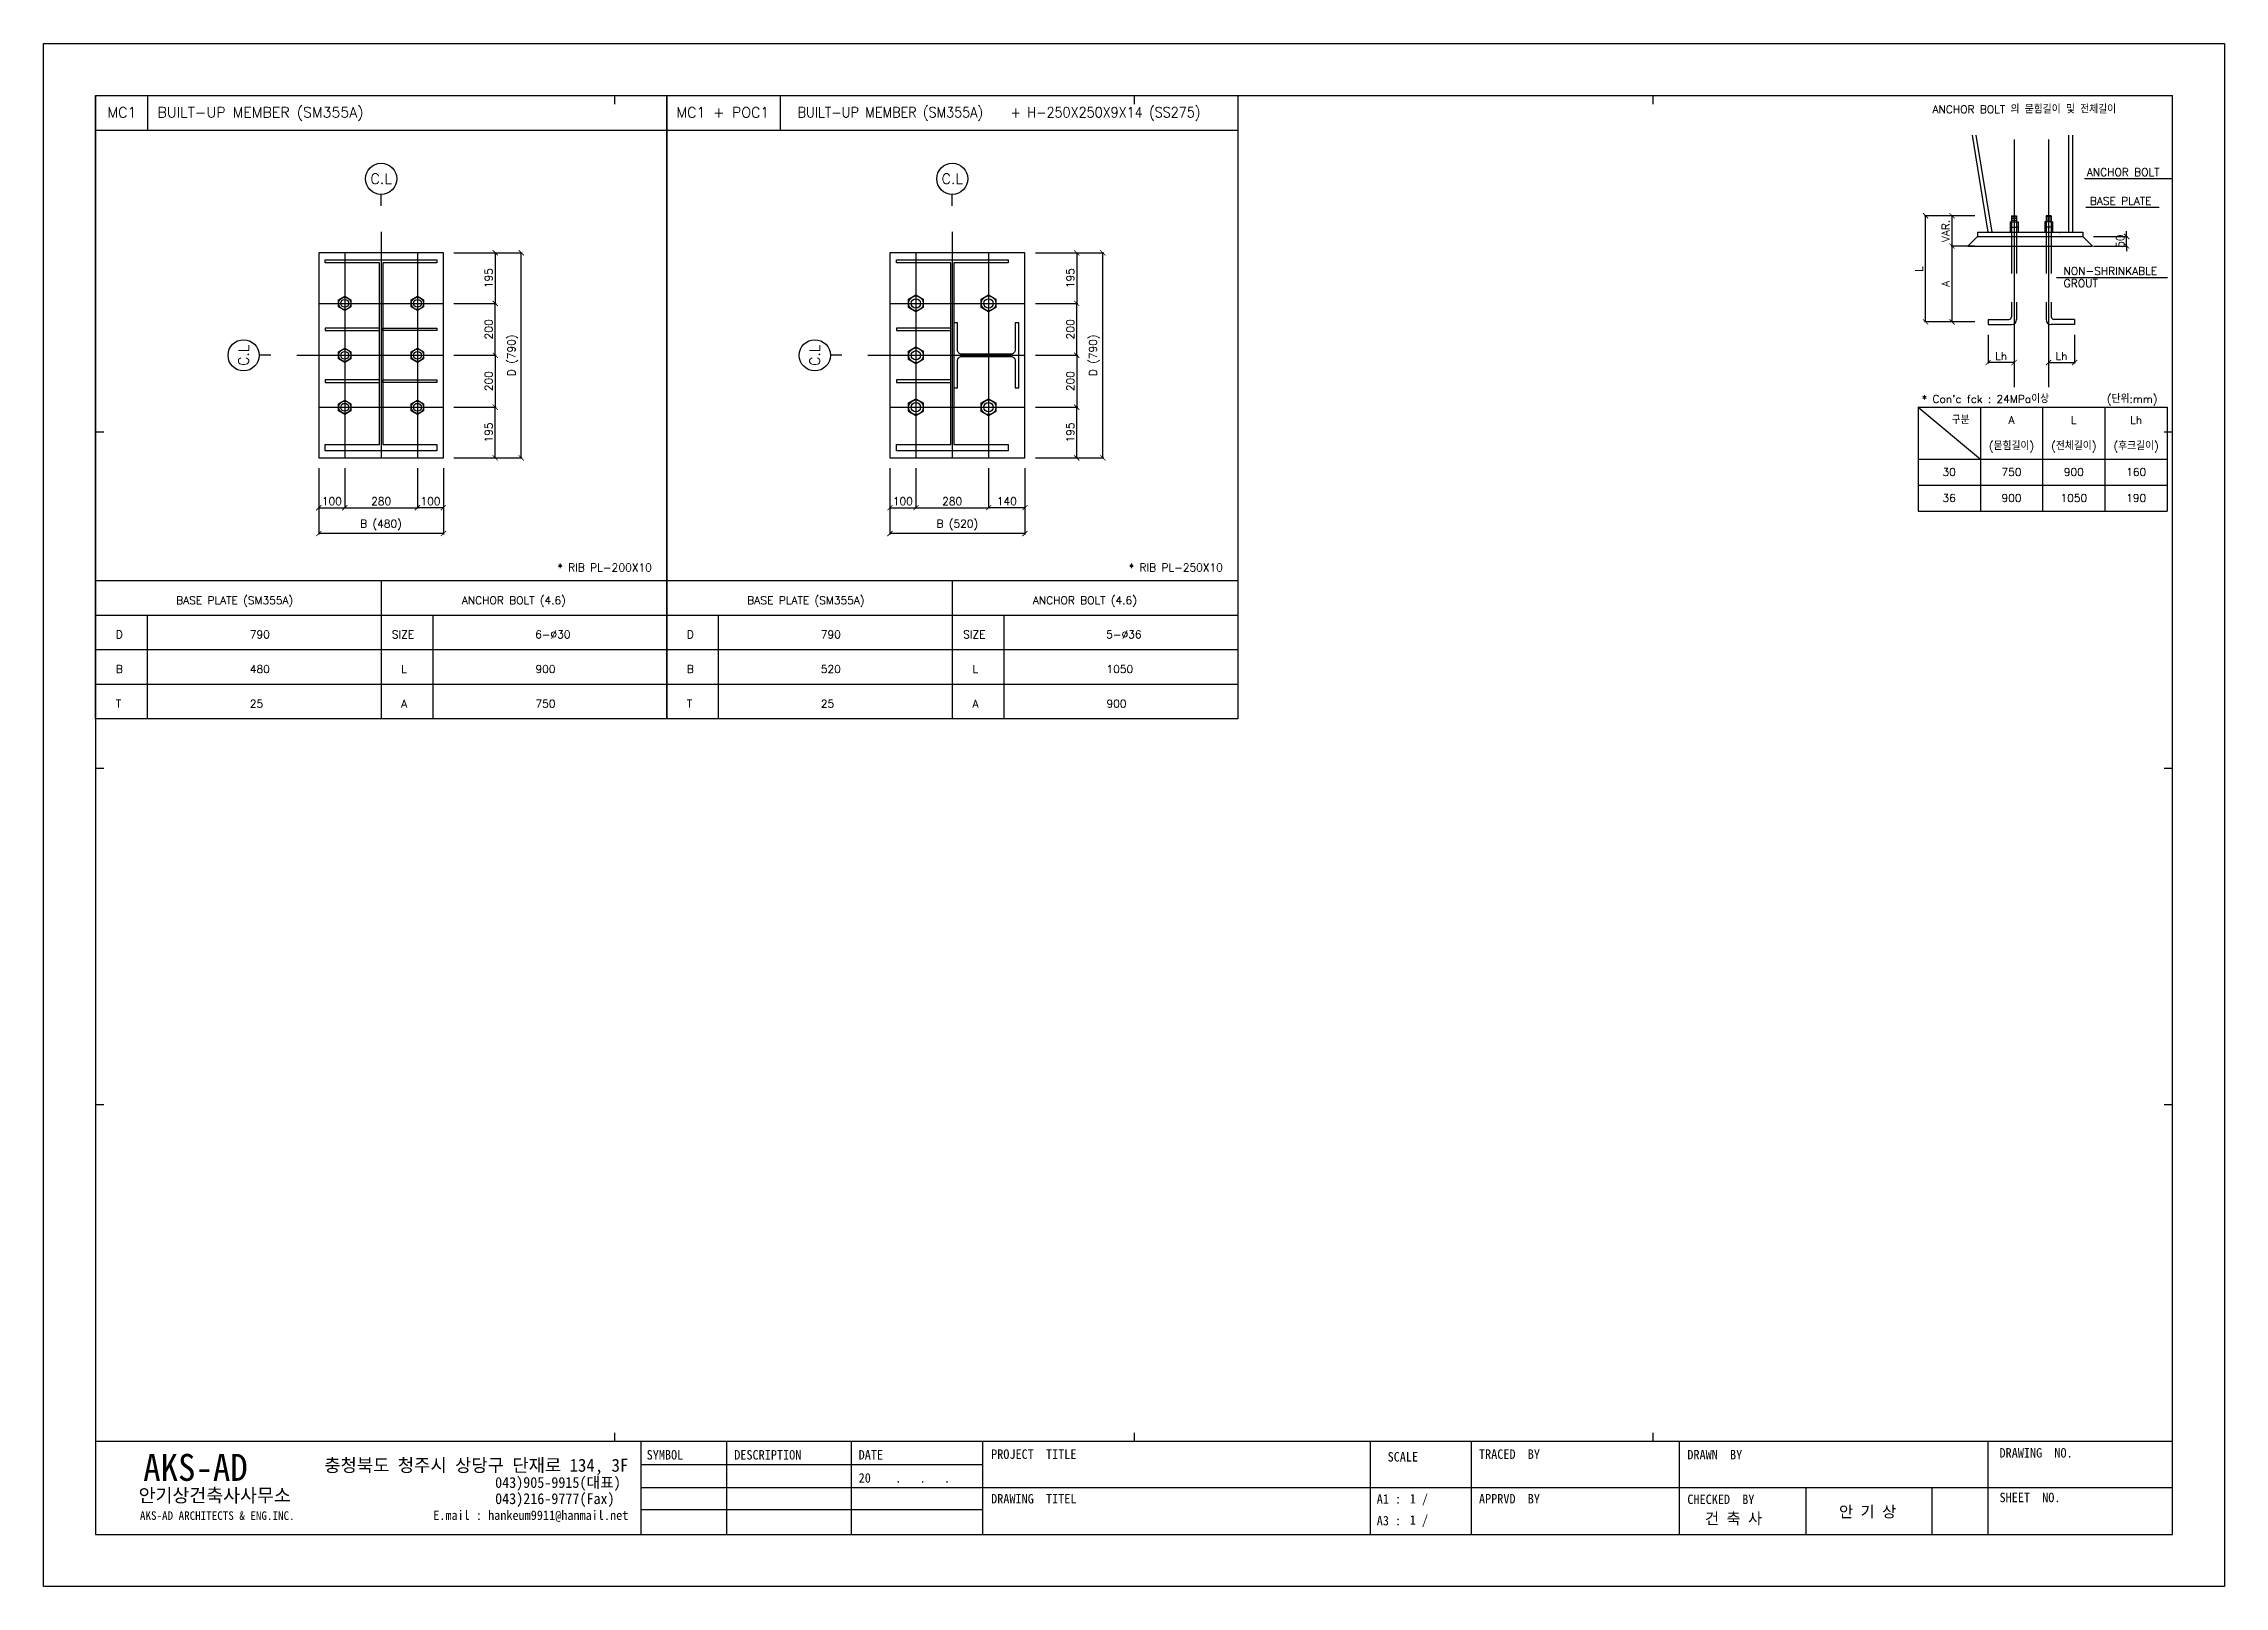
# Model space of a CAD drawing. Header units: metres. Extents: x -297536 to 1852864, y -630451 to -422551.
# Drawn here: x 1844464 to 1852864, y -428491 to -422551 of the extents above; entities that cross this region are included whole.
import ezdxf
from ezdxf.enums import TextEntityAlignment as Align

# ---------------------------------------------------------------- set-up
doc = ezdxf.new("R2010")
doc.units = ezdxf.units.M
doc.header["$LTSCALE"] = 700
doc.linetypes.add('CEN', pattern=[62, 60, -1, 0, -1])
doc.linetypes.add('DASHED', pattern=[4.763, 3.175, -1.588])
for name, color, linetype in [('bl', 3, 'Continuous'), ('BP', 3, 'Continuous'), ('CEN', 152, 'CEN'), ('COL', 2, 'Continuous'), ('DIM', 7, 'Continuous'), ('MAIN', 1, 'Continuous'), ('SYM', 7, 'Continuous'), ('TEX', 3, 'Continuous'), ('된장공장-1$0$FORM', 2, 'Continuous'), ('된장공장-1$0$WID', 4, 'Continuous')]:
    doc.layers.add(name, color=color, linetype=linetype)
doc.styles.add('HGTXT', font='romans.shx', dxfattribs={"bigfont": 'WHGTXT.shx'})
doc.styles.add('WHGTXT', font='romans.shx', dxfattribs={"bigfont": 'WHGTXT.shx'})
doc.styles.add('된장공장-1$0$타이틀', font='GulimChe.ttf')
doc.dimstyles.new('KJ', dxfattribs={"dimscale": 700, "dimtxt": 1.5, "dimasz": 1, "dimexe": 0.18, "dimexo": 2, "dimgap": 0.5, "dimtad": 1, "dimdec": 0, "dimzin": 0, "dimdsep": 46, "dimlunit": 6, "dimtxsty": 'HGTXT', "dimblk": 'ARCHTICK', "dimcen": 0.09, "dimclrt": 3, "dimadec": 0, "dimazin": 0, "dimtfac": 1, "dimtdec": 0, "dimtix": 1, "dimtmove": 0, "dimatfit": 0, "dimldrblk": 'OBLIQUE', "dimfxl": 1, "dimtolj": 1, "dimtzin": 0, "dimarcsym": 0})

msp = doc.modelspace()

# ---------------------------------------------------------------- texts
at = {"layer": 'TEX', "color": 1, "style": 'WHGTXT'}
for p in [(1844765.8, -422835.5), (1846957.7, -422835.5)]:
    msp.add_text('MC1', height=40, dxfattribs=at).set_placement(p, align=Align.CENTER)
msp.add_text('BUILT-UP MEMBER (SM355A) ', height=40, dxfattribs=at).set_placement((1844902.8, -422835.2))
at = {"layer": 'TEX', "style": 'WHGTXT'}
for s, height, p in [('+ POC1', 40, (1847151.3, -422835.5)), ('구분', 30, (1851848.4, -424015.1)), ('A', 30, (1852044.2, -424015.1)), ('L', 30, (1852284.2, -424015.1)), ('Lh', 30, (1852524.2, -424015.1)), ('(묻힘길이)', 30, (1852044.2, -424115.1)), ('(전체길이)', 30, (1852284.2, -424115.1)), ('(후크길이)', 30, (1852524.2, -424115.1)), ('30', 30, (1851804.2, -424215.1)), ('750', 30, (1852044.2, -424215.1)), ('900', 30, (1852284.2, -424215.1)), ('160', 30, (1852524.2, -424215.1)), ('36', 30, (1851804.2, -424315.1)), ('900', 30, (1852044.2, -424315.1)), ('1050', 30, (1852284.2, -424315.1)), ('190', 30, (1852524.2, -424315.1))]:
    msp.add_text(s, height=height, dxfattribs=at).set_placement(p, align=Align.CENTER)
at = {"layer": 'TEX', "color": 1, "style": 'WHGTXT', "width": 0.9}
msp.add_text('BUILT-UP MEMBER (SM355A) ', height=40, dxfattribs=at).set_placement((1847368.4, -422835.2))
at = {"layer": 'TEX', "style": 'WHGTXT', "width": 0.9}
msp.add_text('+ H-250X250X9X14 (SS275)', height=40, dxfattribs=at).set_placement((1848188.5, -422835.2))
at = {"layer": 'TEX', "style": 'WHGTXT'}
for s, p in [('  ANCHOR BOLT 의 묻힘길이 및 전체길이', (1851698.4, -422818.9)), ('ANCHOR BOLT', (1852334.4, -423060.7)), ('BASE PLATE', (1852345.4, -423171.8)), ('NON-SHRINKABLE', (1852244.6, -423441.5)), ('GROUT', (1852245.1, -423488.3)), ("* Con'c fck : 24MPa이상", (1851698.4, -423934.1)), ('(단위:mm)', (1852411.7, -423934.1)), ('* RIB PL-200X10', (1846443.9, -424582.9)), ('* RIB PL-250X10', (1848643.9, -424582.9)), ('BASE PLATE (SM355A)', (1844974.7, -424709.4)), ('ANCHOR BOLT (4.6)', (1846074.6, -424709.4)), ('BASE PLATE (SM355A)', (1847174.7, -424709.4)), ('ANCHOR BOLT (4.6)', (1848274.6, -424709.4)), ('D', (1844741.8, -424840.7)), ('790', (1845258.3, -424840.7)), ('SIZE', (1845805.8, -424840.7)), ('6-%%C30', (1846357.4, -424840.7)), ('D', (1846941.8, -424840.7)), ('790', (1847458.3, -424840.7)), ('SIZE', (1848005.8, -424840.7)), ('5-%%C36', (1848557.4, -424840.7)), ('B', (1844741.8, -424974.1)), ('480', (1845258.3, -424974.1)), ('L', (1845841.8, -424974.1)), ('900', (1846358.3, -424974.1)), ('B', (1846941.8, -424974.1)), ('520', (1847458.3, -424974.1)), ('L', (1848041.8, -424974.1)), ('1050', (1848558.3, -424974.1)), ('T', (1844741.8, -425107.4)), ('25', (1845258.3, -425107.4)), ('A', (1845841.8, -425107.4)), ('750', (1846358.3, -425107.4)), ('T', (1846941.8, -425107.4)), ('25', (1847458.3, -425107.4)), ('A', (1848041.8, -425107.4)), ('900', (1848558.3, -425107.4))]:
    msp.add_text(s, height=30, dxfattribs=at).set_placement(p)
at = {"layer": 'TEX', "style": 'HGTXT'}
for p in [(1845764.2, -423071.2), (1847964.2, -423071.2)]:
    msp.add_text('C.L', height=40, dxfattribs=at).set_placement(p, align=Align.MIDDLE)
for p in [(1845234.5, -423750.9), (1847434.5, -423750.9)]:
    msp.add_text('C.L', height=40, rotation=90, dxfattribs=at).set_placement(p, align=Align.MIDDLE)

# ---------------------------------------------------------------- blocks, each defined once
blk = doc.blocks.new('_ArchTick')
at = {"color": 0, "linetype": 'ByBlock', "const_width": 0.15}
blk.add_lwpolyline([(-0.5, -0.5), (0.5, 0.5)], dxfattribs=at)
blk = doc.blocks.new('*D529')
at = {"layer": 'Defpoints', "color": 0, "transparency": 16777216}
for p in [(1851713.1, -423213.5), (1851942.6, -423213.5), (1851942.6, -423622.5)]:
    blk.add_point(p, dxfattribs=at)
at = {"layer": 'DIM', "color": 0, "lineweight": -2, "transparency": 16777216}
for p, q in [((1851902.6, -423213.5), (1851709.5, -423213.5)), ((1851713.1, -423622.5), (1851713.1, -423213.5)), ((1851902.6, -423622.5), (1851709.5, -423622.5))]:
    blk.add_line(p, q, dxfattribs=at)
at = {"layer": 'DIM', "color": 0, "lineweight": -2, "transparency": 16777216, "xscale": 20, "yscale": 20, "zscale": 20}
for p, rotation in [((1851713.1, -423213.5), 90), ((1851713.1, -423622.5), 270)]:
    blk.add_blockref('_ArchTick', p, dxfattribs=dict(at, rotation=rotation))
at = {"layer": 'DIM', "color": 3, "transparency": 16777216, "insert": (1851688.1, -423418), "char_height": 30, "attachment_point": 5, "rotation": 90, "style": 'HGTXT'}
blk.add_mtext('\\A1;L', dxfattribs=at)
blk = doc.blocks.new('_Oblique')
at = {"color": 0, "linetype": 'ByBlock', "lineweight": -2}
blk.add_line((-0.5, -0.5), (0.5, 0.5), dxfattribs=at)
blk = doc.blocks.new('*D530')
at = {"layer": 'Defpoints', "color": 0, "transparency": 16777216}
for p in [(1851815.3, -423330.2), (1851942.6, -423330.2), (1851942.6, -423622.5)]:
    blk.add_point(p, dxfattribs=at)
at = {"layer": 'DIM', "color": 0, "lineweight": -2, "transparency": 16777216}
for p, q in [((1851902.6, -423330.2), (1851811.7, -423330.2)), ((1851815.3, -423622.5), (1851815.3, -423330.2)), ((1851902.6, -423622.5), (1851811.7, -423622.5))]:
    blk.add_line(p, q, dxfattribs=at)
at = {"layer": 'DIM', "color": 0, "lineweight": -2, "transparency": 16777216, "xscale": 20, "yscale": 20, "zscale": 20}
for p, rotation in [((1851815.3, -423330.2), 90), ((1851815.3, -423622.5), 270)]:
    blk.add_blockref('_ArchTick', p, dxfattribs=dict(at, rotation=rotation))
at = {"layer": 'DIM', "color": 3, "transparency": 16777216, "insert": (1851790.3, -423476.3), "char_height": 30, "attachment_point": 5, "rotation": 90, "style": 'HGTXT'}
blk.add_mtext('\\A1;A', dxfattribs=at)
blk = doc.blocks.new('*D531')
at = {"layer": 'Defpoints', "color": 0, "transparency": 16777216}
for p in [(1852319.5, -423293.5), (1852319.5, -423330.2), (1852487.7, -423293.5)]:
    blk.add_point(p, dxfattribs=at)
at = {"layer": 'DIM', "color": 0, "lineweight": -2, "transparency": 16777216}
for p, q in [((1852487.7, -423293.5), (1852487.7, -423273.5)), ((1852359.5, -423293.5), (1852491.3, -423293.5)), ((1852359.5, -423330.2), (1852491.3, -423330.2)), ((1852487.7, -423330.2), (1852487.7, -423293.5)), ((1852487.7, -423330.2), (1852487.7, -423350.2))]:
    blk.add_line(p, q, dxfattribs=at)
at = {"layer": 'DIM', "color": 0, "lineweight": -2, "transparency": 16777216, "xscale": 20, "yscale": 20, "zscale": 20}
for p, rotation in [((1852487.7, -423293.5), 270), ((1852487.7, -423330.2), 90)]:
    blk.add_blockref('_ArchTick', p, dxfattribs=dict(at, rotation=rotation))
at = {"layer": 'DIM', "color": 3, "transparency": 16777216, "insert": (1852462.7, -423311.9), "char_height": 30, "attachment_point": 5, "rotation": 90, "style": 'HGTXT'}
blk.add_mtext('\\A1;50', dxfattribs=at)
blk = doc.blocks.new('*D532')
at = {"layer": 'Defpoints', "color": 0, "transparency": 16777216}
for p in [(1851815.3, -423213.5), (1851942.6, -423213.5), (1851942.6, -423330.2)]:
    blk.add_point(p, dxfattribs=at)
at = {"layer": 'DIM', "color": 0, "lineweight": -2, "transparency": 16777216}
for p, q in [((1851902.6, -423213.5), (1851811.7, -423213.5)), ((1851815.3, -423330.2), (1851815.3, -423213.5)), ((1851902.6, -423330.2), (1851811.7, -423330.2))]:
    blk.add_line(p, q, dxfattribs=at)
at = {"layer": 'DIM', "color": 0, "lineweight": -2, "transparency": 16777216, "xscale": 20, "yscale": 20, "zscale": 20}
for p, rotation in [((1851815.3, -423213.5), 90), ((1851815.3, -423330.2), 270)]:
    blk.add_blockref('_ArchTick', p, dxfattribs=dict(at, rotation=rotation))
at = {"layer": 'DIM', "color": 3, "transparency": 16777216, "insert": (1851790.3, -423271.9), "char_height": 30, "attachment_point": 5, "rotation": 90, "style": 'HGTXT'}
blk.add_mtext('\\A1;VAR.', dxfattribs=at)
blk = doc.blocks.new('*D533')
at = {"layer": 'Defpoints', "color": 0, "transparency": 16777216}
for p in [(1852187.3, -423632.5), (1852287.3, -423632.5), (1852287.3, -423778.7)]:
    blk.add_point(p, dxfattribs=at)
at = {"layer": 'DIM', "color": 0, "lineweight": -2, "transparency": 16777216}
for p, q in [((1852187.3, -423672.5), (1852187.3, -423782.3)), ((1852287.3, -423672.5), (1852287.3, -423782.3)), ((1852187.3, -423778.7), (1852287.3, -423778.7))]:
    blk.add_line(p, q, dxfattribs=at)
at = {"layer": 'DIM', "color": 0, "lineweight": -2, "transparency": 16777216, "xscale": 20, "yscale": 20, "zscale": 20, "rotation": 180}
blk.add_blockref('_ArchTick', (1852187.3, -423778.7), dxfattribs=at)
at = {"layer": 'DIM', "color": 0, "lineweight": -2, "transparency": 16777216, "xscale": 20, "yscale": 20, "zscale": 20}
blk.add_blockref('_ArchTick', (1852287.3, -423778.7), dxfattribs=at)
at = {"layer": 'DIM', "color": 3, "transparency": 16777216, "insert": (1852237.3, -423753.7), "char_height": 30, "attachment_point": 5, "style": 'HGTXT'}
blk.add_mtext('\\A1;Lh', dxfattribs=at)
blk = doc.blocks.new('*D534')
at = {"layer": 'Defpoints', "color": 0, "transparency": 16777216}
for p in [(1851954, -423632.5), (1852054, -423632.5), (1851954, -423778.7)]:
    blk.add_point(p, dxfattribs=at)
at = {"layer": 'DIM', "color": 0, "lineweight": -2, "transparency": 16777216}
for p, q in [((1851954, -423672.5), (1851954, -423782.3)), ((1852054, -423672.5), (1852054, -423782.3)), ((1852054, -423778.7), (1851954, -423778.7))]:
    blk.add_line(p, q, dxfattribs=at)
at = {"layer": 'DIM', "color": 0, "lineweight": -2, "transparency": 16777216, "xscale": 20, "yscale": 20, "zscale": 20, "rotation": 180}
blk.add_blockref('_ArchTick', (1851954, -423778.7), dxfattribs=at)
at = {"layer": 'DIM', "color": 0, "lineweight": -2, "transparency": 16777216, "xscale": 20, "yscale": 20, "zscale": 20}
blk.add_blockref('_ArchTick', (1852054, -423778.7), dxfattribs=at)
at = {"layer": 'DIM', "color": 3, "transparency": 16777216, "insert": (1852004, -423753.7), "char_height": 30, "attachment_point": 5, "style": 'HGTXT'}
blk.add_mtext('\\A1;Lh', dxfattribs=at)
blk = doc.blocks.new('*D469')
at = {"layer": 'Defpoints', "color": 0, "transparency": 16777216}
for p in [(1847824.2, -424145.9), (1848104.2, -424145.9), (1848104.2, -424337.6)]:
    blk.add_point(p, dxfattribs=at)
at = {"layer": 'DIM', "color": 0, "lineweight": -2, "transparency": 16777216}
for p, q in [((1847824.2, -424185.9), (1847824.2, -424341.2)), ((1848104.2, -424185.9), (1848104.2, -424341.2)), ((1847824.2, -424337.6), (1848104.2, -424337.6))]:
    blk.add_line(p, q, dxfattribs=at)
at = {"layer": 'DIM', "color": 0, "lineweight": -2, "transparency": 16777216, "xscale": 20, "yscale": 20, "zscale": 20, "rotation": 180}
blk.add_blockref('_ArchTick', (1847824.2, -424337.6), dxfattribs=at)
at = {"layer": 'DIM', "color": 0, "lineweight": -2, "transparency": 16777216, "xscale": 20, "yscale": 20, "zscale": 20}
blk.add_blockref('_ArchTick', (1848104.2, -424337.6), dxfattribs=at)
at = {"layer": 'DIM', "color": 3, "transparency": 16777216, "insert": (1847964.2, -424312.6), "char_height": 30, "attachment_point": 5, "style": 'HGTXT'}
blk.add_mtext('\\A1;280', dxfattribs=at)
blk = doc.blocks.new('*D470')
at = {"layer": 'Defpoints', "color": 0, "transparency": 16777216}
for p in [(1847724.2, -424145.9), (1848244.2, -424145.9), (1847724.2, -424437.2)]:
    blk.add_point(p, dxfattribs=at)
at = {"layer": 'DIM', "color": 0, "lineweight": -2, "transparency": 16777216}
for p, q in [((1847724.2, -424185.9), (1847724.2, -424440.8)), ((1848244.2, -424185.9), (1848244.2, -424440.8)), ((1848244.2, -424437.2), (1847724.2, -424437.2))]:
    blk.add_line(p, q, dxfattribs=at)
at = {"layer": 'DIM', "color": 0, "lineweight": -2, "transparency": 16777216, "xscale": 20, "yscale": 20, "zscale": 20, "rotation": 180}
blk.add_blockref('_ArchTick', (1847724.2, -424437.2), dxfattribs=at)
at = {"layer": 'DIM', "color": 0, "lineweight": -2, "transparency": 16777216, "xscale": 20, "yscale": 20, "zscale": 20}
blk.add_blockref('_ArchTick', (1848244.2, -424437.2), dxfattribs=at)
at = {"layer": 'DIM', "color": 3, "transparency": 16777216, "insert": (1847984.2, -424404.4), "char_height": 30, "attachment_point": 5, "style": 'HGTXT'}
blk.add_mtext('\\A1;B (520)', dxfattribs=at)
blk = doc.blocks.new('*D471')
at = {"layer": 'Defpoints', "color": 0, "transparency": 16777216}
for p in [(1847724.2, -424145.9), (1847824.2, -424145.9), (1847824.2, -424337.6)]:
    blk.add_point(p, dxfattribs=at)
at = {"layer": 'DIM', "color": 0, "lineweight": -2, "transparency": 16777216}
for p, q in [((1847724.2, -424185.9), (1847724.2, -424341.2)), ((1847824.2, -424185.9), (1847824.2, -424341.2)), ((1847724.2, -424337.6), (1847824.2, -424337.6))]:
    blk.add_line(p, q, dxfattribs=at)
at = {"layer": 'DIM', "color": 0, "lineweight": -2, "transparency": 16777216, "xscale": 20, "yscale": 20, "zscale": 20, "rotation": 180}
blk.add_blockref('_ArchTick', (1847724.2, -424337.6), dxfattribs=at)
at = {"layer": 'DIM', "color": 0, "lineweight": -2, "transparency": 16777216, "xscale": 20, "yscale": 20, "zscale": 20}
blk.add_blockref('_ArchTick', (1847824.2, -424337.6), dxfattribs=at)
at = {"layer": 'DIM', "color": 3, "transparency": 16777216, "insert": (1847774.2, -424312.6), "char_height": 30, "attachment_point": 5, "style": 'HGTXT'}
blk.add_mtext('\\A1;100', dxfattribs=at)
blk = doc.blocks.new('*D472')
at = {"layer": 'Defpoints', "color": 0, "transparency": 16777216}
for p in [(1848104.2, -424145.9), (1848244.2, -424145.9), (1848104.2, -424337.6)]:
    blk.add_point(p, dxfattribs=at)
at = {"layer": 'DIM', "color": 0, "lineweight": -2, "transparency": 16777216}
for p, q in [((1848104.2, -424185.9), (1848104.2, -424341.2)), ((1848244.2, -424185.9), (1848244.2, -424341.2)), ((1848244.2, -424337.6), (1848104.2, -424337.6))]:
    blk.add_line(p, q, dxfattribs=at)
at = {"layer": 'DIM', "color": 0, "lineweight": -2, "transparency": 16777216, "xscale": 20, "yscale": 20, "zscale": 20, "rotation": 180}
blk.add_blockref('_ArchTick', (1848104.2, -424337.6), dxfattribs=at)
at = {"layer": 'DIM', "color": 0, "lineweight": -2, "transparency": 16777216, "xscale": 20, "yscale": 20, "zscale": 20}
blk.add_blockref('_ArchTick', (1848244.2, -424337.6), dxfattribs=at)
at = {"layer": 'DIM', "color": 3, "transparency": 16777216, "insert": (1848174.2, -424312.6), "char_height": 30, "attachment_point": 5, "style": 'HGTXT'}
blk.add_mtext('\\A1;140', dxfattribs=at)
blk = doc.blocks.new('*D473')
at = {"layer": 'Defpoints', "color": 0, "transparency": 16777216}
for p in [(1848244.2, -423355.9), (1848544, -423355.9), (1848244.2, -424145.9)]:
    blk.add_point(p, dxfattribs=at)
at = {"layer": 'DIM', "color": 0, "lineweight": -2, "transparency": 16777216}
for p, q in [((1848284.2, -423355.9), (1848547.6, -423355.9)), ((1848544, -424145.9), (1848544, -423355.9)), ((1848284.2, -424145.9), (1848547.6, -424145.9))]:
    blk.add_line(p, q, dxfattribs=at)
at = {"layer": 'DIM', "color": 0, "lineweight": -2, "transparency": 16777216, "xscale": 20, "yscale": 20, "zscale": 20}
for p, rotation in [((1848544, -423355.9), 90), ((1848544, -424145.9), 270)]:
    blk.add_blockref('_ArchTick', p, dxfattribs=dict(at, rotation=rotation))
at = {"layer": 'DIM', "color": 3, "transparency": 16777216, "insert": (1848511.2, -423750.9), "char_height": 30, "attachment_point": 5, "rotation": 90, "style": 'HGTXT'}
blk.add_mtext('\\A1;D (790)', dxfattribs=at)
blk = doc.blocks.new('*D474')
at = {"layer": 'Defpoints', "color": 0, "transparency": 16777216}
for p in [(1848244.2, -423950.9), (1848443.7, -423950.9), (1848244.2, -424145.9)]:
    blk.add_point(p, dxfattribs=at)
at = {"layer": 'DIM', "color": 0, "lineweight": -2, "transparency": 16777216}
for p, q in [((1848284.2, -423950.9), (1848447.3, -423950.9)), ((1848443.7, -424145.9), (1848443.7, -423950.9)), ((1848284.2, -424145.9), (1848447.3, -424145.9))]:
    blk.add_line(p, q, dxfattribs=at)
at = {"layer": 'DIM', "color": 0, "lineweight": -2, "transparency": 16777216, "xscale": 20, "yscale": 20, "zscale": 20}
for p, rotation in [((1848443.7, -423950.9), 90), ((1848443.7, -424145.9), 270)]:
    blk.add_blockref('_ArchTick', p, dxfattribs=dict(at, rotation=rotation))
at = {"layer": 'DIM', "color": 3, "transparency": 16777216, "insert": (1848418.7, -424048.4), "char_height": 30, "attachment_point": 5, "rotation": 90, "style": 'HGTXT'}
blk.add_mtext('\\A1;195', dxfattribs=at)
blk = doc.blocks.new('*D475')
at = {"layer": 'Defpoints', "color": 0, "transparency": 16777216}
for p in [(1848244.2, -423750.9), (1848244.2, -423950.9), (1848443.7, -423950.9)]:
    blk.add_point(p, dxfattribs=at)
at = {"layer": 'DIM', "color": 0, "lineweight": -2, "transparency": 16777216}
for p, q in [((1848284.2, -423750.9), (1848447.3, -423750.9)), ((1848443.7, -423750.9), (1848443.7, -423950.9)), ((1848284.2, -423950.9), (1848447.3, -423950.9))]:
    blk.add_line(p, q, dxfattribs=at)
at = {"layer": 'DIM', "color": 0, "lineweight": -2, "transparency": 16777216, "xscale": 20, "yscale": 20, "zscale": 20}
for p, rotation in [((1848443.7, -423750.9), 90), ((1848443.7, -423950.9), 270)]:
    blk.add_blockref('_ArchTick', p, dxfattribs=dict(at, rotation=rotation))
at = {"layer": 'DIM', "color": 3, "transparency": 16777216, "insert": (1848418.7, -423850.9), "char_height": 30, "attachment_point": 5, "rotation": 90, "style": 'HGTXT'}
blk.add_mtext('\\A1;200', dxfattribs=at)
blk = doc.blocks.new('*D476')
at = {"layer": 'Defpoints', "color": 0, "transparency": 16777216}
for p in [(1848244.2, -423355.9), (1848244.2, -423550.9), (1848443.7, -423550.9)]:
    blk.add_point(p, dxfattribs=at)
at = {"layer": 'DIM', "color": 0, "lineweight": -2, "transparency": 16777216}
for p, q in [((1848284.2, -423355.9), (1848447.3, -423355.9)), ((1848443.7, -423355.9), (1848443.7, -423550.9)), ((1848284.2, -423550.9), (1848447.3, -423550.9))]:
    blk.add_line(p, q, dxfattribs=at)
at = {"layer": 'DIM', "color": 0, "lineweight": -2, "transparency": 16777216, "xscale": 20, "yscale": 20, "zscale": 20}
for p, rotation in [((1848443.7, -423355.9), 90), ((1848443.7, -423550.9), 270)]:
    blk.add_blockref('_ArchTick', p, dxfattribs=dict(at, rotation=rotation))
at = {"layer": 'DIM', "color": 3, "transparency": 16777216, "insert": (1848418.7, -423453.4), "char_height": 30, "attachment_point": 5, "rotation": 90, "style": 'HGTXT'}
blk.add_mtext('\\A1;195', dxfattribs=at)
blk = doc.blocks.new('*D477')
at = {"layer": 'Defpoints', "color": 0, "transparency": 16777216}
for p in [(1848244.2, -423550.9), (1848443.7, -423550.9), (1848244.2, -423750.9)]:
    blk.add_point(p, dxfattribs=at)
at = {"layer": 'DIM', "color": 0, "lineweight": -2, "transparency": 16777216}
for p, q in [((1848284.2, -423550.9), (1848447.3, -423550.9)), ((1848443.7, -423750.9), (1848443.7, -423550.9)), ((1848284.2, -423750.9), (1848447.3, -423750.9))]:
    blk.add_line(p, q, dxfattribs=at)
at = {"layer": 'DIM', "color": 0, "lineweight": -2, "transparency": 16777216, "xscale": 20, "yscale": 20, "zscale": 20}
for p, rotation in [((1848443.7, -423550.9), 90), ((1848443.7, -423750.9), 270)]:
    blk.add_blockref('_ArchTick', p, dxfattribs=dict(at, rotation=rotation))
at = {"layer": 'DIM', "color": 3, "transparency": 16777216, "insert": (1848418.7, -423650.9), "char_height": 30, "attachment_point": 5, "rotation": 90, "style": 'HGTXT'}
blk.add_mtext('\\A1;200', dxfattribs=at)
blk = doc.blocks.new('*D478')
at = {"layer": 'Defpoints', "color": 0, "transparency": 16777216}
for p in [(1846004.2, -423355.9), (1846304, -423355.9), (1846004.2, -424145.9)]:
    blk.add_point(p, dxfattribs=at)
at = {"layer": 'DIM', "color": 0, "lineweight": -2, "transparency": 16777216}
for p, q in [((1846044.2, -423355.9), (1846307.6, -423355.9)), ((1846304, -424145.9), (1846304, -423355.9)), ((1846044.2, -424145.9), (1846307.6, -424145.9))]:
    blk.add_line(p, q, dxfattribs=at)
at = {"layer": 'DIM', "color": 0, "lineweight": -2, "transparency": 16777216, "xscale": 20, "yscale": 20, "zscale": 20}
for p, rotation in [((1846304, -423355.9), 90), ((1846304, -424145.9), 270)]:
    blk.add_blockref('_ArchTick', p, dxfattribs=dict(at, rotation=rotation))
at = {"layer": 'DIM', "color": 3, "transparency": 16777216, "insert": (1846271.2, -423750.9), "char_height": 30, "attachment_point": 5, "rotation": 90, "style": 'HGTXT'}
blk.add_mtext('\\A1;D (790)', dxfattribs=at)
blk = doc.blocks.new('*D479')
at = {"layer": 'Defpoints', "color": 0, "transparency": 16777216}
for p in [(1846004.2, -423950.9), (1846203.7, -423950.9), (1846004.2, -424145.9)]:
    blk.add_point(p, dxfattribs=at)
at = {"layer": 'DIM', "color": 0, "lineweight": -2, "transparency": 16777216}
for p, q in [((1846044.2, -423950.9), (1846207.3, -423950.9)), ((1846203.7, -424145.9), (1846203.7, -423950.9)), ((1846044.2, -424145.9), (1846207.3, -424145.9))]:
    blk.add_line(p, q, dxfattribs=at)
at = {"layer": 'DIM', "color": 0, "lineweight": -2, "transparency": 16777216, "xscale": 20, "yscale": 20, "zscale": 20}
for p, rotation in [((1846203.7, -423950.9), 90), ((1846203.7, -424145.9), 270)]:
    blk.add_blockref('_ArchTick', p, dxfattribs=dict(at, rotation=rotation))
at = {"layer": 'DIM', "color": 3, "transparency": 16777216, "insert": (1846178.7, -424048.4), "char_height": 30, "attachment_point": 5, "rotation": 90, "style": 'HGTXT'}
blk.add_mtext('\\A1;195', dxfattribs=at)
blk = doc.blocks.new('*D480')
at = {"layer": 'Defpoints', "color": 0, "transparency": 16777216}
for p in [(1846004.2, -423750.9), (1846004.2, -423950.9), (1846203.7, -423950.9)]:
    blk.add_point(p, dxfattribs=at)
at = {"layer": 'DIM', "color": 0, "lineweight": -2, "transparency": 16777216}
for p, q in [((1846044.2, -423750.9), (1846207.3, -423750.9)), ((1846203.7, -423750.9), (1846203.7, -423950.9)), ((1846044.2, -423950.9), (1846207.3, -423950.9))]:
    blk.add_line(p, q, dxfattribs=at)
at = {"layer": 'DIM', "color": 0, "lineweight": -2, "transparency": 16777216, "xscale": 20, "yscale": 20, "zscale": 20}
for p, rotation in [((1846203.7, -423750.9), 90), ((1846203.7, -423950.9), 270)]:
    blk.add_blockref('_ArchTick', p, dxfattribs=dict(at, rotation=rotation))
at = {"layer": 'DIM', "color": 3, "transparency": 16777216, "insert": (1846178.7, -423850.9), "char_height": 30, "attachment_point": 5, "rotation": 90, "style": 'HGTXT'}
blk.add_mtext('\\A1;200', dxfattribs=at)
blk = doc.blocks.new('*D481')
at = {"layer": 'Defpoints', "color": 0, "transparency": 16777216}
for p in [(1846004.2, -423355.9), (1846004.2, -423550.9), (1846203.7, -423550.9)]:
    blk.add_point(p, dxfattribs=at)
at = {"layer": 'DIM', "color": 0, "lineweight": -2, "transparency": 16777216}
for p, q in [((1846044.2, -423355.9), (1846207.3, -423355.9)), ((1846203.7, -423355.9), (1846203.7, -423550.9)), ((1846044.2, -423550.9), (1846207.3, -423550.9))]:
    blk.add_line(p, q, dxfattribs=at)
at = {"layer": 'DIM', "color": 0, "lineweight": -2, "transparency": 16777216, "xscale": 20, "yscale": 20, "zscale": 20}
for p, rotation in [((1846203.7, -423355.9), 90), ((1846203.7, -423550.9), 270)]:
    blk.add_blockref('_ArchTick', p, dxfattribs=dict(at, rotation=rotation))
at = {"layer": 'DIM', "color": 3, "transparency": 16777216, "insert": (1846178.7, -423453.4), "char_height": 30, "attachment_point": 5, "rotation": 90, "style": 'HGTXT'}
blk.add_mtext('\\A1;195', dxfattribs=at)
blk = doc.blocks.new('*D482')
at = {"layer": 'Defpoints', "color": 0, "transparency": 16777216}
for p in [(1846004.2, -423550.9), (1846203.7, -423550.9), (1846004.2, -423750.9)]:
    blk.add_point(p, dxfattribs=at)
at = {"layer": 'DIM', "color": 0, "lineweight": -2, "transparency": 16777216}
for p, q in [((1846044.2, -423550.9), (1846207.3, -423550.9)), ((1846203.7, -423750.9), (1846203.7, -423550.9)), ((1846044.2, -423750.9), (1846207.3, -423750.9))]:
    blk.add_line(p, q, dxfattribs=at)
at = {"layer": 'DIM', "color": 0, "lineweight": -2, "transparency": 16777216, "xscale": 20, "yscale": 20, "zscale": 20}
for p, rotation in [((1846203.7, -423550.9), 90), ((1846203.7, -423750.9), 270)]:
    blk.add_blockref('_ArchTick', p, dxfattribs=dict(at, rotation=rotation))
at = {"layer": 'DIM', "color": 3, "transparency": 16777216, "insert": (1846178.7, -423650.9), "char_height": 30, "attachment_point": 5, "rotation": 90, "style": 'HGTXT'}
blk.add_mtext('\\A1;200', dxfattribs=at)
blk = doc.blocks.new('*D483')
at = {"layer": 'Defpoints', "color": 0, "transparency": 16777216}
for p in [(1845624.2, -424145.9), (1845904.2, -424145.9), (1845904.2, -424337.6)]:
    blk.add_point(p, dxfattribs=at)
at = {"layer": 'DIM', "color": 0, "lineweight": -2, "transparency": 16777216}
for p, q in [((1845624.2, -424185.9), (1845624.2, -424341.2)), ((1845904.2, -424185.9), (1845904.2, -424341.2)), ((1845624.2, -424337.6), (1845904.2, -424337.6))]:
    blk.add_line(p, q, dxfattribs=at)
at = {"layer": 'DIM', "color": 0, "lineweight": -2, "transparency": 16777216, "xscale": 20, "yscale": 20, "zscale": 20, "rotation": 180}
blk.add_blockref('_ArchTick', (1845624.2, -424337.6), dxfattribs=at)
at = {"layer": 'DIM', "color": 0, "lineweight": -2, "transparency": 16777216, "xscale": 20, "yscale": 20, "zscale": 20}
blk.add_blockref('_ArchTick', (1845904.2, -424337.6), dxfattribs=at)
at = {"layer": 'DIM', "color": 3, "transparency": 16777216, "insert": (1845764.2, -424312.6), "char_height": 30, "attachment_point": 5, "style": 'HGTXT'}
blk.add_mtext('\\A1;280', dxfattribs=at)
blk = doc.blocks.new('*D484')
at = {"layer": 'Defpoints', "color": 0, "transparency": 16777216}
for p in [(1845524.2, -424145.9), (1846004.2, -424145.9), (1845524.2, -424437.2)]:
    blk.add_point(p, dxfattribs=at)
at = {"layer": 'DIM', "color": 0, "lineweight": -2, "transparency": 16777216}
for p, q in [((1845524.2, -424185.9), (1845524.2, -424440.8)), ((1846004.2, -424185.9), (1846004.2, -424440.8)), ((1846004.2, -424437.2), (1845524.2, -424437.2))]:
    blk.add_line(p, q, dxfattribs=at)
at = {"layer": 'DIM', "color": 0, "lineweight": -2, "transparency": 16777216, "xscale": 20, "yscale": 20, "zscale": 20, "rotation": 180}
blk.add_blockref('_ArchTick', (1845524.2, -424437.2), dxfattribs=at)
at = {"layer": 'DIM', "color": 0, "lineweight": -2, "transparency": 16777216, "xscale": 20, "yscale": 20, "zscale": 20}
blk.add_blockref('_ArchTick', (1846004.2, -424437.2), dxfattribs=at)
at = {"layer": 'DIM', "color": 3, "transparency": 16777216, "insert": (1845764.2, -424404.4), "char_height": 30, "attachment_point": 5, "style": 'HGTXT'}
blk.add_mtext('\\A1;B (480)', dxfattribs=at)
blk = doc.blocks.new('*D485')
at = {"layer": 'Defpoints', "color": 0, "transparency": 16777216}
for p in [(1845524.2, -424145.9), (1845624.2, -424145.9), (1845624.2, -424337.6)]:
    blk.add_point(p, dxfattribs=at)
at = {"layer": 'DIM', "color": 0, "lineweight": -2, "transparency": 16777216}
for p, q in [((1845524.2, -424185.9), (1845524.2, -424341.2)), ((1845624.2, -424185.9), (1845624.2, -424341.2)), ((1845524.2, -424337.6), (1845624.2, -424337.6))]:
    blk.add_line(p, q, dxfattribs=at)
at = {"layer": 'DIM', "color": 0, "lineweight": -2, "transparency": 16777216, "xscale": 20, "yscale": 20, "zscale": 20, "rotation": 180}
blk.add_blockref('_ArchTick', (1845524.2, -424337.6), dxfattribs=at)
at = {"layer": 'DIM', "color": 0, "lineweight": -2, "transparency": 16777216, "xscale": 20, "yscale": 20, "zscale": 20}
blk.add_blockref('_ArchTick', (1845624.2, -424337.6), dxfattribs=at)
at = {"layer": 'DIM', "color": 3, "transparency": 16777216, "insert": (1845574.2, -424312.6), "char_height": 30, "attachment_point": 5, "style": 'HGTXT'}
blk.add_mtext('\\A1;100', dxfattribs=at)
blk = doc.blocks.new('*D486')
at = {"layer": 'Defpoints', "color": 0, "transparency": 16777216}
for p in [(1845904.2, -424145.9), (1846004.2, -424145.9), (1845904.2, -424337.6)]:
    blk.add_point(p, dxfattribs=at)
at = {"layer": 'DIM', "color": 0, "lineweight": -2, "transparency": 16777216}
for p, q in [((1845904.2, -424185.9), (1845904.2, -424341.2)), ((1846004.2, -424185.9), (1846004.2, -424341.2)), ((1846004.2, -424337.6), (1845904.2, -424337.6))]:
    blk.add_line(p, q, dxfattribs=at)
at = {"layer": 'DIM', "color": 0, "lineweight": -2, "transparency": 16777216, "xscale": 20, "yscale": 20, "zscale": 20, "rotation": 180}
blk.add_blockref('_ArchTick', (1845904.2, -424337.6), dxfattribs=at)
at = {"layer": 'DIM', "color": 0, "lineweight": -2, "transparency": 16777216, "xscale": 20, "yscale": 20, "zscale": 20}
blk.add_blockref('_ArchTick', (1846004.2, -424337.6), dxfattribs=at)
at = {"layer": 'DIM', "color": 3, "transparency": 16777216, "insert": (1845954.2, -424312.6), "char_height": 30, "attachment_point": 5, "style": 'HGTXT'}
blk.add_mtext('\\A1;100', dxfattribs=at)
blk = doc.blocks.new('Form01')
at = {"ltscale": 0.015}
blk.add_lwpolyline([(0, 0), (420, 0), (420, -297), (0, -297)], close=True, dxfattribs=at)
at = {"layer": '된장공장-1$0$FORM', "color": 4, "ltscale": 250}
for p, q in [((410, -269.1), (10, -269.1)), ((115, -269.1), (115, -287)), ((131.52, -269.1), (131.52, -287)), ((155.51, -269.1), (155.51, -287)), ((180.84, -269.1), (180.84, -287)), ((255.51, -269.1), (255.51, -287)), ((274.94, -269.1), (274.94, -287)), ((315, -269.1), (315, -287)), ((374.46, -269.1), (374.46, -287)), ((180.84, -273.57), (115, -273.57)), ((410, -278.04), (115, -278.04)), ((339.37, -278.04), (339.37, -287)), ((363.64, -278.04), (363.64, -287)), ((180.84, -282.24), (115, -282.24))]:
    blk.add_line(p, q, dxfattribs=at)
at = {"layer": '된장공장-1$0$WID', "ltscale": 250}
for p, q in [((10, -10), (10, -287)), ((10, -10), (410, -10)), ((110, -11.62), (110, -10)), ((210, -10), (210, -11.62)), ((310, -11.62), (310, -10)), ((410, -287), (410, -10)), ((11.62, -74.77), (10, -74.77)), ((410, -74.77), (408.38, -74.77)), ((11.62, -139.55), (10, -139.55)), ((410, -139.55), (408.38, -139.55)), ((11.62, -204.32), (10, -204.32)), ((410, -204.32), (408.38, -204.32)), ((110, -269.1), (110, -267.47)), ((210, -267.47), (210, -269.1)), ((310, -269.1), (310, -267.47)), ((10, -287), (410, -287))]:
    blk.add_line(p, q, dxfattribs=at)
at = {"color": 1, "ltscale": 250, "style": '된장공장-1$0$타이틀'}
for s, height, p in [('AKS-AD', 5.192, (19.18, -276.69)), ('AKS-AD ARCHITECTS & ENG.INC.', 1.6458, (18.55, -284.2))]:
    blk.add_text(s, height=height, dxfattribs=at).set_placement(p)
at = {"color": 4, "ltscale": 250, "style": '된장공장-1$0$타이틀'}
blk.add_text('안기상건축사사무소', height=2.596, dxfattribs=at).set_placement((18.29, -280.77))
at = {"layer": '된장공장-1$0$FORM', "color": 7, "ltscale": 250, "style": '된장공장-1$0$타이틀'}
for s, height, p in [('충청북도 청주시 상당구 단재로 134, 3F', 2.5, (112.61, -274.93)), ('E.mail : hankeum9911@hanmail.net', 1.8172, (112.61, -284.21))]:
    blk.add_text(s, height=height, dxfattribs=at).set_placement(p, align=Align.RIGHT)
for s, height, p in [('SYMBOL', 1.817, (116.14, -272.58)), ('DESCRIPTION', 1.8172, (133.01, -272.58)), ('DATE', 1.817, (156.97, -272.58)), ('PROJECT  TITLE', 1.8172, (182.48, -272.45)), ('SCALE', 1.817, (258.84, -272.96)), ('TRACED  BY', 1.817, (276.44, -272.45)), ('DRAWN  BY', 1.817, (316.57, -272.55)), ('DRAWING  NO.', 1.8172, (376.69, -272.2)), ('043)905-9915(대표)', 2.0934, (86.96, -278.04)), ('20    .   .   .', 1.8172, (156.97, -277.02)), ('043)216-9777(Fax)', 2.0934, (86.96, -281.16)), ('DRAWING  TITEL', 1.8172, (182.48, -281.04)), ('A1 :', 1.817, (256.75, -281.07)), ('1 /', 1.817, (263.11, -281.04)), ('APPRVD  BY', 1.817, (276.44, -281.04)), ('CHECKED  BY', 1.8172, (316.57, -281.15)), ('안 기 상', 2.181, (345.77, -283.7)), ('SHEET  NO.', 1.817, (376.69, -280.79)), ('A3 :', 1.817, (256.75, -285.25)), ('1 /', 1.817, (263.11, -285.12)), ('건 축 사', 2.181, (319.95, -285.03))]:
    blk.add_text(s, height=height, dxfattribs=at).set_placement(p)

# ---------------------------------------------------------------- dimensions: what is measured, and where the dimension line sits
at = {"layer": 'DIM'}
for base, p1, p2, angle, text, picture, middle in [((1851713.1, -423213.5), (1851942.6, -423622.5), (1851942.6, -423213.5), 90, 'L', '*D529', (1851688.1, -423418)), ((1851815.3, -423213.5), (1851942.6, -423330.2), (1851942.6, -423213.5), 90, 'VAR.', '*D532', (1851790.3, -423271.9)), ((1852487.7, -423293.5), (1852319.5, -423330.2), (1852319.5, -423293.5), 90, '50', '*D531', (1852462.7, -423311.9)), ((1846304, -423355.9), (1846004.2, -424145.9), (1846004.2, -423355.9), 90, 'D (<>)', '*D478', (1846271.2, -423750.9)), ((1848544, -423355.9), (1848244.2, -424145.9), (1848244.2, -423355.9), 90, 'D (<>)', '*D473', (1848511.2, -423750.9)), ((1851815.3, -423330.2), (1851942.6, -423622.5), (1851942.6, -423330.2), 90, 'A', '*D530', (1851790.3, -423476.3)), ((1845524.2, -424437.2), (1846004.2, -424145.9), (1845524.2, -424145.9), 180, 'B (<>)', '*D484', (1845764.2, -424404.4)), ((1847724.2, -424437.2), (1848244.2, -424145.9), (1847724.2, -424145.9), 180, 'B (<>)', '*D470', (1847984.2, -424404.4))]:
    dim = msp.add_linear_dim(base=base, p1=p1, p2=p2, angle=angle, text=text, dimstyle='KJ', override={"dimscale": 20, "dimtxsty": 'HGTXT', "dimldrblk": 'Oblique'}, dxfattribs=at)
    dim.commit()
    dim.dimension.update_dxf_attribs({"geometry": picture, "text_midpoint": middle})
for base, p1, p2, angle, picture, middle in [((1846203.7, -423550.9), (1846004.2, -423355.9), (1846004.2, -423550.9), 90, '*D481', (1846178.7, -423453.4)), ((1848443.7, -423550.9), (1848244.2, -423355.9), (1848244.2, -423550.9), 90, '*D476', (1848418.7, -423453.4)), ((1846203.7, -423550.9), (1846004.2, -423750.9), (1846004.2, -423550.9), 270, '*D482', (1846178.7, -423650.9)), ((1848443.7, -423550.9), (1848244.2, -423750.9), (1848244.2, -423550.9), 270, '*D477', (1848418.7, -423650.9)), ((1846203.7, -423950.9), (1846004.2, -423750.9), (1846004.2, -423950.9), 90, '*D480', (1846178.7, -423850.9)), ((1848443.7, -423950.9), (1848244.2, -423750.9), (1848244.2, -423950.9), 90, '*D475', (1848418.7, -423850.9)), ((1846203.7, -423950.9), (1846004.2, -424145.9), (1846004.2, -423950.9), 270, '*D479', (1846178.7, -424048.4)), ((1848443.7, -423950.9), (1848244.2, -424145.9), (1848244.2, -423950.9), 270, '*D474', (1848418.7, -424048.4)), ((1845624.2, -424337.6), (1845524.2, -424145.9), (1845624.2, -424145.9), 180, '*D485', (1845574.2, -424312.6)), ((1845904.2, -424337.6), (1845624.2, -424145.9), (1845904.2, -424145.9), 180, '*D483', (1845764.2, -424312.6)), ((1847824.2, -424337.6), (1847724.2, -424145.9), (1847824.2, -424145.9), 180, '*D471', (1847774.2, -424312.6)), ((1848104.2, -424337.6), (1847824.2, -424145.9), (1848104.2, -424145.9), 180, '*D469', (1847964.2, -424312.6))]:
    dim = msp.add_linear_dim(base=base, p1=p1, p2=p2, angle=angle, dimstyle='KJ', override={"dimscale": 20, "dimtxsty": 'HGTXT', "dimldrblk": 'Oblique'}, dxfattribs=at)
    dim.commit()
    dim.dimension.update_dxf_attribs({"geometry": picture, "text_midpoint": middle})
dim = msp.add_linear_dim(base=(1851954, -423778.7), p1=(1852054, -423632.5), p2=(1851954, -423632.5), angle=180, text='Lh', dimstyle='KJ', override={"dimscale": 20, "dimtxsty": 'HGTXT', "dimldrblk": 'Oblique'}, dxfattribs=at)
dim.commit()
dim.dimension.update_dxf_attribs({"geometry": '*D534', "text_midpoint": (1852004, -423778.7), "dimtype": 160})
dim = msp.add_linear_dim(base=(1852287.3, -423778.7), p1=(1852187.3, -423632.5), p2=(1852287.3, -423632.5), text='Lh', dimstyle='KJ', override={"dimscale": 20, "dimtxsty": 'HGTXT', "dimldrblk": 'Oblique'}, dxfattribs=at)
dim.commit()
dim.dimension.update_dxf_attribs({"geometry": '*D533', "text_midpoint": (1852237.3, -423778.7), "dimtype": 160})
for base, p1, p2, picture, middle in [((1845904.2, -424337.6), (1846004.2, -424145.9), (1845904.2, -424145.9), '*D486', (1845954.2, -424312.6)), ((1848104.2, -424337.6), (1848244.2, -424145.9), (1848104.2, -424145.9), '*D472', (1848174.2, -424312.6))]:
    dim = msp.add_linear_dim(base=base, p1=p1, p2=p2, dimstyle='KJ', override={"dimscale": 20, "dimtxsty": 'HGTXT', "dimldrblk": 'Oblique'}, dxfattribs=at)
    dim.commit()
    dim.dimension.update_dxf_attribs({"geometry": picture, "text_midpoint": middle})

# ---------------------------------------------------------------- linework, layer by layer
for p, q in [((1844864.2, -422750.9), (1844864.2, -422884.2)), ((1847300.9, -422750.9), (1847300.9, -422884.2)), ((1844664.2, -422884.2), (1846864.2, -422884.2)), ((1846864.2, -422884.2), (1849064.2, -422884.2)), ((1852038.7, -423236.9), (1852038.7, -423276.9)), ((1852038.7, -423236.9), (1852069.3, -423236.9)), ((1852038.7, -423256.9), (1852069.3, -423256.9)), ((1852044, -423213.5), (1852064, -423213.5)), ((1852044, -423216.9), (1852064, -423216.9)), ((1852044, -423223.5), (1852064, -423223.5)), ((1852044, -423230.2), (1852064, -423230.2)), ((1852069.3, -423236.9), (1852069.3, -423276.9)), ((1852202.7, -423236.9), (1852172, -423236.9)), ((1852172, -423236.9), (1852172, -423276.9)), ((1852202.7, -423256.9), (1852172, -423256.9)), ((1852197.3, -423213.5), (1852177.3, -423213.5)), ((1852197.3, -423216.9), (1852177.3, -423216.9)), ((1852197.3, -423223.5), (1852177.3, -423223.5)), ((1852197.3, -423230.2), (1852177.3, -423230.2)), ((1852202.7, -423236.9), (1852202.7, -423276.9)), ((1851912.8, -423293.5), (1851876.1, -423330.2)), ((1851876.1, -423330.2), (1852356.1, -423330.2)), ((1852319.5, -423293.5), (1852356.1, -423330.2)), ((1851954, -423612.5), (1852034, -423612.5)), ((1851954, -423612.5), (1851954, -423632.5)), ((1851954, -423632.5), (1852044, -423632.5)), ((1852287.3, -423632.5), (1852197.3, -423632.5)), ((1852287.3, -423612.5), (1852207.3, -423612.5)), ((1852287.3, -423612.5), (1852287.3, -423632.5)), ((1844664.2, -424617.5), (1846864.2, -424617.5)), ((1845764.2, -424617.5), (1845764.2, -425150.9)), ((1846864.2, -424617.5), (1849064.2, -424617.5)), ((1847964.2, -424617.5), (1847964.2, -425150.9)), ((1844664.2, -424750.9), (1846864.2, -424750.9)), ((1844864.2, -425150.9), (1844864.2, -424750.9)), ((1845964.2, -425150.9), (1845964.2, -424750.9)), ((1846864.2, -424750.9), (1849064.2, -424750.9)), ((1847064.2, -425150.9), (1847064.2, -424750.9)), ((1848164.2, -425150.9), (1848164.2, -424750.9)), ((1844664.2, -424884.2), (1846864.2, -424884.2)), ((1846864.2, -424884.2), (1849064.2, -424884.2)), ((1844664.2, -425017.5), (1846864.2, -425017.5)), ((1846864.2, -425017.5), (1849064.2, -425017.5))]:
    msp.add_line(p, q)
at = {"color": 5}
for p, q in [((1851664.2, -422750.9), (1852664.2, -422750.9)), ((1851684.2, -423950.9), (1851924.2, -424150.9)), ((1851684.2, -423950.9), (1852644.2, -423950.9)), ((1851684.2, -423950.9), (1851684.2, -424350.9)), ((1851924.2, -423950.9), (1851924.2, -424350.9)), ((1852164.2, -423950.9), (1852164.2, -424350.9)), ((1852404.2, -423950.9), (1852404.2, -424350.9)), ((1852644.2, -423950.9), (1852644.2, -424350.9)), ((1851684.2, -424150.9), (1852644.2, -424150.9)), ((1851684.2, -424250.9), (1852644.2, -424250.9)), ((1851684.2, -424350.9), (1852644.2, -424350.9)), ((1851684.2, -424350.9), (1852644.2, -424350.9)), ((1851684.2, -424350.9), (1852644.2, -424350.9)), ((1851684.2, -424350.9), (1852644.2, -424350.9))]:
    msp.add_line(p, q, dxfattribs=at)
at = {"linetype": 'DASHED', "ltscale": 0.1}
for p, q in [((1852044, -423213.5), (1852044, -423602.5)), ((1852064, -423213.5), (1852064, -423612.5)), ((1852177.3, -423213.5), (1852177.3, -423612.5)), ((1852197.3, -423213.5), (1852197.3, -423602.5))]:
    msp.add_line(p, q, dxfattribs=at)
for points in [[(1844664.2, -422750.9), (1846864.2, -422750.9), (1846864.2, -425150.9), (1844664.2, -425150.9)], [(1846864.2, -422750.9), (1849064.2, -422750.9), (1849064.2, -425150.9), (1846864.2, -425150.9)], [(1845647.8, -423564.5), (1845624.1, -423578.2), (1845600.4, -423564.5), (1845600.4, -423537.2), (1845624.1, -423523.5), (1845647.8, -423537.2)], [(1845927.8, -423564.5), (1845904.1, -423578.2), (1845880.4, -423564.5), (1845880.4, -423537.2), (1845904.1, -423523.5), (1845927.8, -423537.2)], [(1847852.5, -423567.3), (1847824.1, -423583.7), (1847795.7, -423567.3), (1847795.7, -423534.4), (1847824.1, -423518), (1847852.5, -423534.4)], [(1848132.5, -423567.3), (1848104.1, -423583.7), (1848075.7, -423567.3), (1848075.7, -423534.4), (1848104.1, -423518), (1848132.5, -423534.4)], [(1845647.8, -423764.5), (1845624.1, -423778.2), (1845600.4, -423764.5), (1845600.4, -423737.2), (1845624.1, -423723.5), (1845647.8, -423737.2)], [(1845927.8, -423764.5), (1845904.1, -423778.2), (1845880.4, -423764.5), (1845880.4, -423737.2), (1845904.1, -423723.5), (1845927.8, -423737.2)], [(1847852.5, -423767.3), (1847824.1, -423783.7), (1847795.7, -423767.3), (1847795.7, -423734.4), (1847824.1, -423718), (1847852.5, -423734.4)], [(1845647.8, -423964.5), (1845624.1, -423978.2), (1845600.4, -423964.5), (1845600.4, -423937.2), (1845624.1, -423923.5), (1845647.8, -423937.2)], [(1845927.8, -423964.5), (1845904.1, -423978.2), (1845880.4, -423964.5), (1845880.4, -423937.2), (1845904.1, -423923.5), (1845927.8, -423937.2)], [(1847852.5, -423967.3), (1847824.1, -423983.7), (1847795.7, -423967.3), (1847795.7, -423934.4), (1847824.1, -423918), (1847852.5, -423934.4)], [(1848132.5, -423967.3), (1848104.1, -423983.7), (1848075.7, -423967.3), (1848075.7, -423934.4), (1848104.1, -423918), (1848132.5, -423934.4)]]:
    msp.add_lwpolyline(points, close=True)
for centre, radius in [((1845624.1, -423550.9), 23.7), ((1845904.1, -423550.9), 23.7), ((1847824.1, -423550.9), 28.4), ((1848104.1, -423550.9), 28.4), ((1845624.1, -423550.9), 15), ((1845904.1, -423550.9), 15), ((1847824.1, -423550.9), 18), ((1848104.1, -423550.9), 18), ((1845624.1, -423750.9), 23.7), ((1845624.1, -423750.9), 15), ((1845904.1, -423750.9), 23.7), ((1845904.1, -423750.9), 15), ((1847824.1, -423750.9), 28.4), ((1847824.1, -423750.9), 18), ((1845624.1, -423950.9), 23.7), ((1845624.1, -423950.9), 15), ((1845904.1, -423950.9), 23.7), ((1845904.1, -423950.9), 15), ((1847824.1, -423950.9), 28.4), ((1847824.1, -423950.9), 18), ((1848104.1, -423950.9), 28.4), ((1848104.1, -423950.9), 18)]:
    msp.add_circle(centre, radius)
for centre, radius, start, end in [((1852034, -423602.5), 10, 270, 0), ((1852207.3, -423602.5), 10, 180, 270), ((1852044, -423612.5), 20, 270, 0), ((1852197.3, -423612.5), 20, 180, 270)]:
    msp.add_arc(centre, radius, start, end)
at = {"layer": 'bl'}
for p, q in [((1851912.8, -423276.9), (1852319.5, -423276.9)), ((1851912.8, -423276.9), (1851912.8, -423293.5)), ((1851912.8, -423293.5), (1852319.5, -423293.5)), ((1852319.5, -423276.9), (1852319.5, -423293.5))]:
    msp.add_line(p, q, dxfattribs=at)
at = {"layer": 'BP'}
for points in [[(1845524.2, -423355.9), (1845524.2, -424145.9), (1846004.2, -424145.9), (1846004.2, -423355.9)], [(1847724.2, -423355.9), (1847724.2, -424145.9), (1848244.2, -424145.9), (1848244.2, -423355.9)], [(1845549.2, -423645.9), (1845549.2, -423655.9), (1845758.2, -423655.9), (1845758.2, -423645.9)], [(1845979.2, -423645.9), (1845979.2, -423655.9), (1845770.2, -423655.9), (1845770.2, -423645.9)], [(1847749.2, -423645.9), (1847749.2, -423655.9), (1847958.2, -423655.9), (1847958.2, -423645.9)], [(1845549.2, -423845.9), (1845549.2, -423855.9), (1845758.2, -423855.9), (1845758.2, -423845.9)], [(1845979.2, -423845.9), (1845979.2, -423855.9), (1845770.2, -423855.9), (1845770.2, -423845.9)], [(1847749.2, -423845.9), (1847749.2, -423855.9), (1847958.2, -423855.9), (1847958.2, -423845.9)]]:
    msp.add_lwpolyline(points, close=True, dxfattribs=at)
at = {"layer": 'CEN'}
for p, q in [((1852054.1, -422919.4), (1852054.1, -423873.6)), ((1852187.3, -422919.4), (1852187.3, -423873.6)), ((1845764.2, -423275.9), (1845764.2, -424025.9)), ((1847964.2, -423275.9), (1847964.2, -424025.9)), ((1845624.2, -423355.9), (1845624.2, -424145.9)), ((1845764.2, -423355.9), (1845764.2, -424145.9)), ((1845904.2, -423355.9), (1845904.2, -424145.9)), ((1847824.2, -423355.9), (1847824.2, -424145.9)), ((1847964.2, -423355.9), (1847964.2, -424145.9)), ((1848104.2, -423355.9), (1848104.2, -424145.9)), ((1845524.2, -423550.9), (1846004.2, -423550.9)), ((1847724.2, -423550.9), (1848244.2, -423550.9)), ((1845439.2, -423750.9), (1845889.2, -423750.9)), ((1845524.2, -423750.9), (1846004.2, -423750.9)), ((1847639.2, -423750.9), (1848089.2, -423750.9)), ((1847724.2, -423750.9), (1848244.2, -423750.9)), ((1845524.2, -423950.9), (1846004.2, -423950.9)), ((1847724.2, -423950.9), (1848244.2, -423950.9))]:
    msp.add_line(p, q, dxfattribs=at)
at = {"layer": 'COL'}
msp.add_lwpolyline([(1848220.2, -423875.9), (1848220.2, -423625.9), (1848206.2, -423625.9), (1848206.2, -423730.4, -0.414214), (1848190.2, -423746.4), (1848000.2, -423746.4, -0.414214), (1847984.2, -423730.4), (1847984.2, -423625.9), (1847970.2, -423625.9), (1847970.2, -423875.9), (1847984.2, -423875.9), (1847984.2, -423771.4, -0.414214), (1848000.2, -423755.4), (1848190.2, -423755.4, -0.414214), (1848206.2, -423771.4), (1848206.2, -423875.9)], format="xyb", close=True, dxfattribs=at)
at = {"layer": 'DIM'}
for points in [[(1852187.3, -423208.5, 0, 10, 0), (1852208.6, -423187.3, 0, 0, 0), (1852325.8, -423070.1, 0, 0, 0)], [(1852232.3, -423276.9, 0, 10, 0), (1852253.5, -423257.6, 0, 0, 0), (1852330, -423181.1, 0, 0, 0)], [(1852217.3, -423312.5, 0, 10, 0), (1852217.3, -423342.5, 0, 0, 0), (1852217.3, -423450.9, 0, 0, 0)]]:
    msp.add_lwpolyline(points, format="xyseb", dxfattribs=at)
for points in [[(1852325.8, -423070.1), (1852661.6, -423070.1)], [(1852330, -423181.1), (1852612.7, -423181.1)], [(1852217.3, -423450.9), (1852645.6, -423450.9)]]:
    msp.add_lwpolyline(points, dxfattribs=at)
at = {"layer": 'MAIN'}
for p, q in [((1851892.3, -422902.8), (1851953.5, -423276.9)), ((1851906.9, -422902.8), (1851968.1, -423276.9)), ((1852264.1, -422902.8), (1852264.1, -423276.9)), ((1852278.8, -422902.8), (1852278.8, -423276.9))]:
    msp.add_line(p, q, dxfattribs=at)
for points in [[(1845549.2, -423394.9), (1845549.2, -423382.9), (1845979.2, -423382.9), (1845979.2, -423394.9), (1845770.2, -423394.9), (1845770.2, -424094.9), (1845979.2, -424094.9), (1845979.2, -424118.9), (1845549.2, -424118.9), (1845549.2, -424094.9), (1845758.2, -424094.9), (1845758.2, -423394.9)], [(1847749.2, -423394.9), (1847749.2, -423382.9), (1848179.2, -423382.9), (1848179.2, -423394.9), (1847970.2, -423394.9), (1847970.2, -424094.9), (1848179.2, -424094.9), (1848179.2, -424118.9), (1847749.2, -424118.9), (1847749.2, -424094.9), (1847958.2, -424094.9), (1847958.2, -423394.9)]]:
    msp.add_lwpolyline(points, close=True, dxfattribs=at)
at = {"layer": 'SYM'}
for p, q in [((1845764.2, -423175.9), (1845764.2, -423131.2)), ((1847964.2, -423175.9), (1847964.2, -423131.2)), ((1845339.2, -423750.9), (1845294.5, -423750.9)), ((1847539.2, -423750.9), (1847494.5, -423750.9))]:
    msp.add_line(p, q, dxfattribs=at)
for centre in [(1845764.2, -423071.2), (1847964.2, -423071.2), (1845234.5, -423750.9), (1847434.5, -423750.9)]:
    msp.add_circle(centre, 60, dxfattribs=at)

# ---------------------------------------------------------------- block references
at = {"xscale": 20, "yscale": 20, "zscale": 20}
msp.add_blockref('Form01', (1844464.2, -422550.9), dxfattribs=at)

msp.set_redraw_order([(e.dxf.handle, doc.entitydb.next_handle()) for e in msp.query("TEXT MTEXT ATTDEF DIMENSION ARC_DIMENSION")])  # texts and dimensions are drawn at this point

doc.saveas('drawing.dxf')
